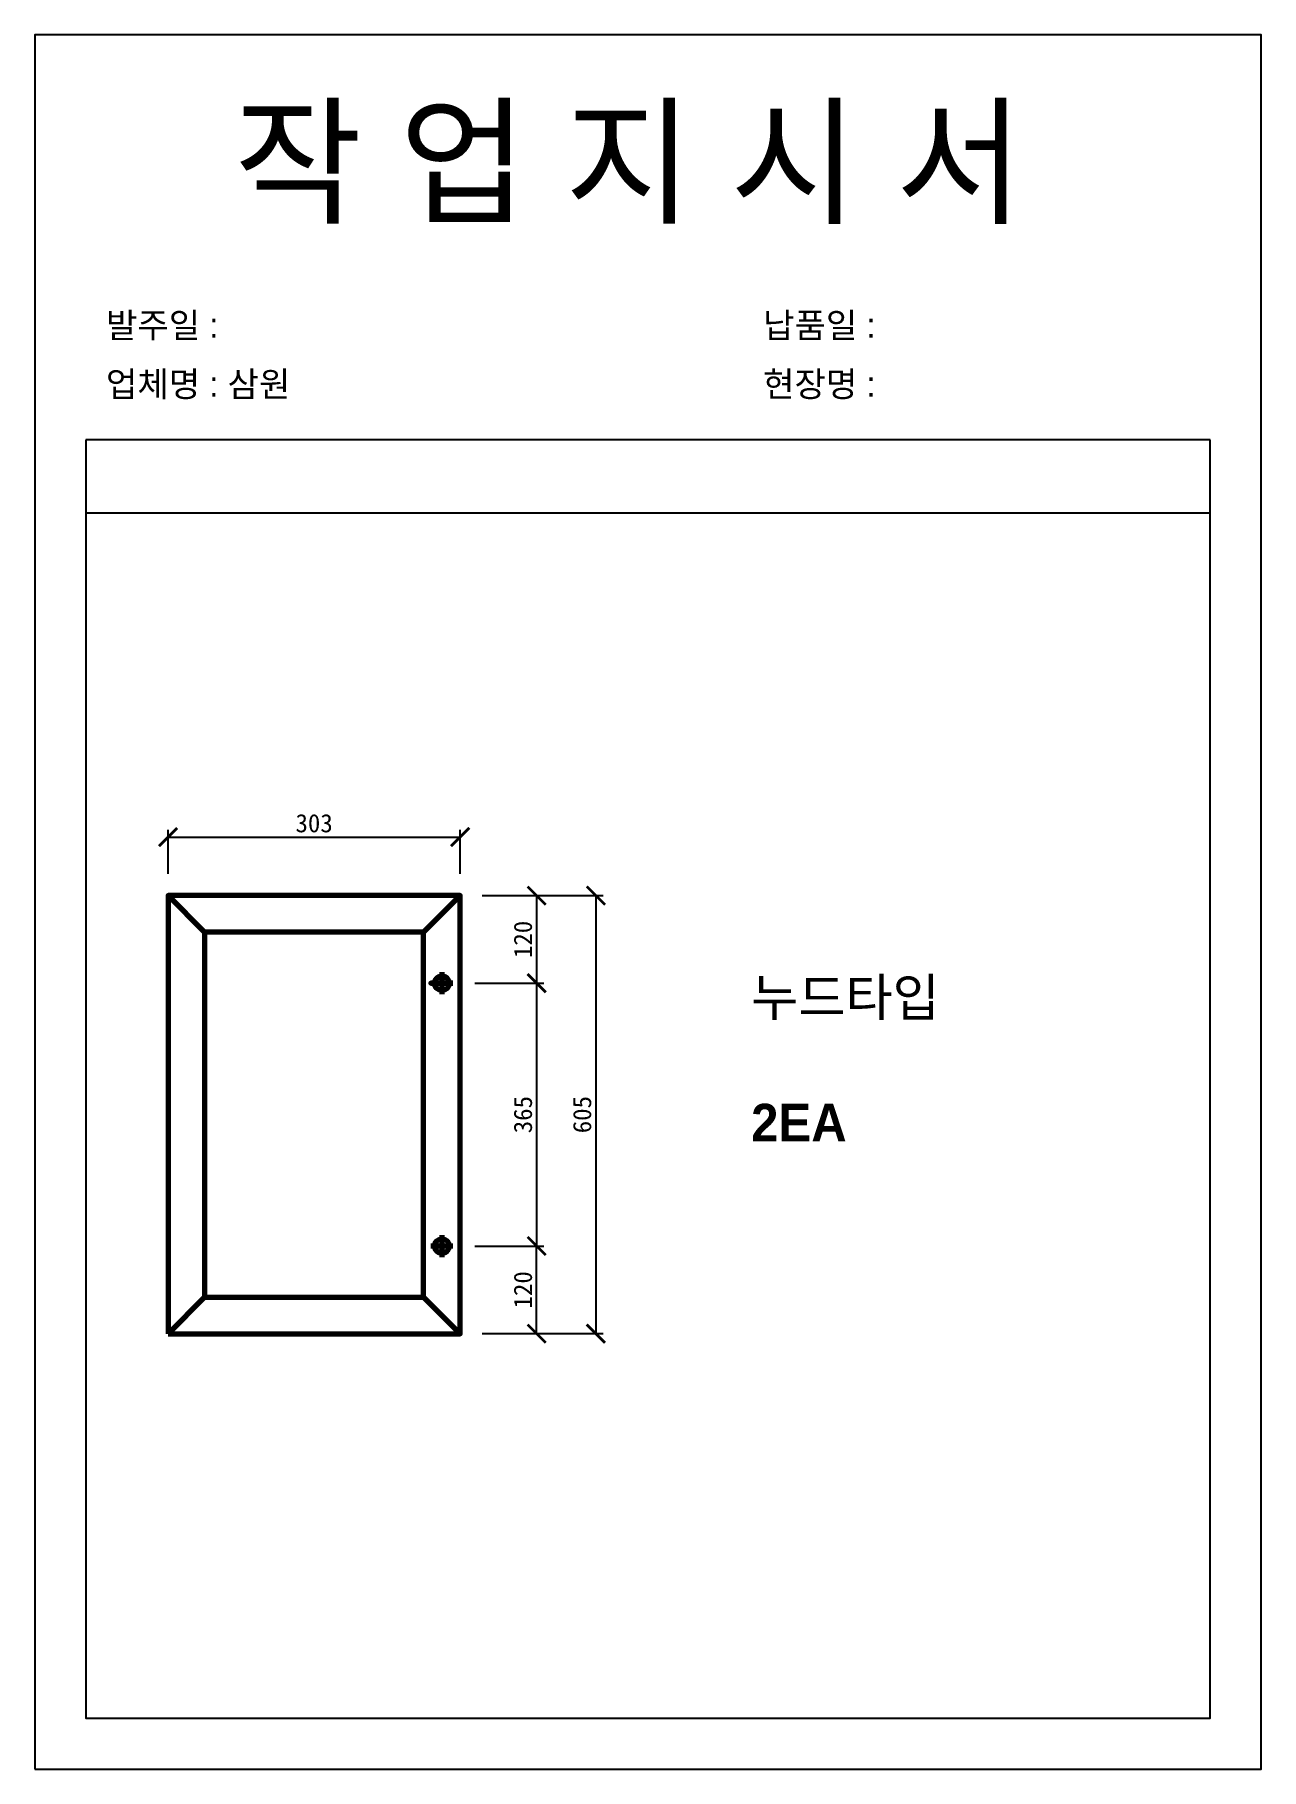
# Model space of a CAD drawing. Header units: millimetres. Extents: x -44117 to 256353, y -2095463 to 65325.
# Drawn here: x 25598 to 27278, y -15701 to -13325 of the extents above; entities that cross this region are included whole.
import ezdxf

# ---------------------------------------------------------------- set-up
doc = ezdxf.new("R2010")
doc.units = ezdxf.units.MM
doc.header["$LTSCALE"] = 10
doc.layers.add('Layer1', color=7, linetype='Continuous', lineweight=70)
doc.dimstyles.new('ISO-25', dxfattribs={"dimtxt": 2.5, "dimasz": 2.5, "dimexe": 1, "dimexo": 1, "dimtad": 1, "dimtxsty": 'Standard', "dimblk": 'ARCHTICK', "dimcen": 2.5, "dimadec": 0, "dimazin": 0, "dimtfac": 1, "dimtmove": 0, "dimatfit": 3, "dimfxl": 0, "dimarcsym": 0})

msp = doc.modelspace()

# ---------------------------------------------------------------- texts
at = {"attachment_point": 1}
for s, heights, insert, char_height in [('{\\fGulim|b0|i0|c129|p50;작 업 지 시 서}', [-155.84554], (25870.59274, -13429.119), 140), ('{\\fGulim|b0|i0|c129|p50;발주일 :}', [-38.18216], (25695.38338, -13705.83942), 34.3), ('{\\fGulim|b0|i0|c129|p50;납품일 :}', [-37.67976], (26595.36136, -13705.83942), 34.3), ('{\\fGulim|b0|i0|c129|p50;업체명 : 삼원}', [-38.2735], (25695.38338, -13786.49559), 34.3), ('{\\fGulim|b0|i0|c129|p50;현장명 : }', [-38.2735], (26595.36136, -13786.49559), 34.3), ('{\\fGulim|b1|i0|c129|p50;누드타입\\P\\P2EA}', [-226.76111], (26579.04258, -14617.85975), 51.45)]:
    msp.add_mtext_dynamic_manual_height_columns(s, width=3307.3198183, gutter_width=12.5, heights=heights, dxfattribs=dict(at, insert=insert, char_height=char_height))

# ---------------------------------------------------------------- blocks, each defined once
blk = doc.blocks.new('_ArchTick')
at = {"color": 0, "linetype": 'ByBlock', "const_width": 0.15}
blk.add_lwpolyline([(-0.5, -0.5), (0.5, 0.5)], dxfattribs=at)
blk = doc.blocks.new('*D639')
at = {"color": 0, "lineweight": -2}
for p, q in [((25780.5, -14474.2), (25780.5, -14414)), ((26180.5, -14474.2), (26180.5, -14414)), ((25780.5, -14424), (26180.5, -14424))]:
    blk.add_line(p, q, dxfattribs=at)
at = {"layer": 'Defpoints', "color": 0}
for p in [(26180.5, -14424), (25780.5, -14504.2), (26180.5, -14504.2)]:
    blk.add_point(p, dxfattribs=at)
at = {"color": 0, "lineweight": -2, "xscale": 25, "yscale": 25, "zscale": 25, "rotation": 180}
blk.add_blockref('_ArchTick', (25780.5, -14424), dxfattribs=at)
at = {"color": 0, "lineweight": -2, "xscale": 25, "yscale": 25, "zscale": 25}
blk.add_blockref('_ArchTick', (26180.5, -14424), dxfattribs=at)
at = {"color": 0, "insert": (25980.5, -14405.2), "char_height": 25, "attachment_point": 5}
blk.add_mtext('303', dxfattribs=at)
blk = doc.blocks.new('*D640')
at = {"color": 0, "lineweight": -2}
for p, q in [((26200.5, -14984.2), (26295.3, -14984.2)), ((26285.3, -15104.2), (26285.3, -14984.2)), ((26210.5, -15104.2), (26295.3, -15104.2))]:
    blk.add_line(p, q, dxfattribs=at)
at = {"layer": 'Defpoints', "color": 0}
for p in [(26170.5, -14984.2), (26285.3, -14984.2), (26180.5, -15104.2)]:
    blk.add_point(p, dxfattribs=at)
at = {"color": 0, "lineweight": -2, "xscale": 25, "yscale": 25, "zscale": 25}
for p, rotation in [((26285.3, -14984.2), 90), ((26285.3, -15104.2), 270)]:
    blk.add_blockref('_ArchTick', p, dxfattribs=dict(at, rotation=rotation))
at = {"color": 0, "insert": (26266.6, -15044.2), "char_height": 25, "attachment_point": 5, "rotation": 90}
blk.add_mtext('120', dxfattribs=at)
blk = doc.blocks.new('*D637')
at = {"color": 0, "lineweight": -2}
for p, q in [((26210.5, -14504.2), (26295.3, -14504.2)), ((26285.3, -14504.2), (26285.3, -14624.2)), ((26200.5, -14624.2), (26295.3, -14624.2))]:
    blk.add_line(p, q, dxfattribs=at)
at = {"layer": 'Defpoints', "color": 0}
for p in [(26180.5, -14504.2), (26170.5, -14624.2), (26285.3, -14624.2)]:
    blk.add_point(p, dxfattribs=at)
at = {"color": 0, "lineweight": -2, "xscale": 25, "yscale": 25, "zscale": 25}
for p, rotation in [((26285.3, -14504.2), 90), ((26285.3, -14624.2), 270)]:
    blk.add_blockref('_ArchTick', p, dxfattribs=dict(at, rotation=rotation))
at = {"color": 0, "insert": (26266.6, -14564.2), "char_height": 25, "attachment_point": 5, "rotation": 90}
blk.add_mtext('120', dxfattribs=at)
blk = doc.blocks.new('*D638')
at = {"color": 0, "lineweight": -2}
for p, q in [((26210.5, -14504.2), (26376.4, -14504.2)), ((26366.4, -14504.2), (26366.4, -15104.2)), ((26210.5, -15104.2), (26376.4, -15104.2))]:
    blk.add_line(p, q, dxfattribs=at)
at = {"layer": 'Defpoints', "color": 0}
for p in [(26180.5, -14504.2), (26180.5, -15104.2), (26366.4, -15104.2)]:
    blk.add_point(p, dxfattribs=at)
at = {"color": 0, "lineweight": -2, "xscale": 25, "yscale": 25, "zscale": 25}
for p, rotation in [((26366.4, -14504.2), 90), ((26366.4, -15104.2), 270)]:
    blk.add_blockref('_ArchTick', p, dxfattribs=dict(at, rotation=rotation))
at = {"color": 0, "insert": (26347.7, -14804.2), "char_height": 25, "attachment_point": 5, "rotation": 90}
blk.add_mtext('605', dxfattribs=at)
blk = doc.blocks.new('*D641')
at = {"color": 0, "lineweight": -2}
for p, q in [((26200.5, -14624.2), (26295.3, -14624.2)), ((26285.3, -14624.2), (26285.3, -14984.2)), ((26200.5, -14984.2), (26295.3, -14984.2))]:
    blk.add_line(p, q, dxfattribs=at)
at = {"layer": 'Defpoints', "color": 0}
for p in [(26170.5, -14624.2), (26170.5, -14984.2), (26285.3, -14984.2)]:
    blk.add_point(p, dxfattribs=at)
at = {"color": 0, "lineweight": -2, "xscale": 25, "yscale": 25, "zscale": 25}
for p, rotation in [((26285.3, -14624.2), 90), ((26285.3, -14984.2), 270)]:
    blk.add_blockref('_ArchTick', p, dxfattribs=dict(at, rotation=rotation))
at = {"color": 0, "insert": (26266.6, -14804.2), "char_height": 25, "attachment_point": 5, "rotation": 90}
blk.add_mtext('365', dxfattribs=at)

# ---------------------------------------------------------------- dimensions: what is measured, and where the dimension line sits
dim = msp.add_linear_dim(base=(26180.48796, -14423.98421), p1=(25780.48796, -14504.24401), p2=(26180.48796, -14504.24401), text='303', dimstyle='ISO-25', override={"dimscale": 10, "dimexo": 3})
dim.commit()
dim.dimension.update_dxf_attribs({"geometry": '*D639', "text_midpoint": (25980.48796, -14405.23421)})
for base, p1, p2, text, picture, middle in [((26285.33328, -14624.24401), (26180.48796, -14504.24401), (26170.48796, -14624.24401), '120', '*D637', (26266.58328, -14564.24401)), ((26366.40795, -15104.24401), (26180.48796, -14504.24401), (26180.48796, -15104.24401), '605', '*D638', (26347.65795, -14804.24401)), ((26285.33328, -14984.24401), (26170.48796, -14624.24401), (26170.48796, -14984.24401), '365', '*D641', (26266.58328, -14804.24401)), ((26285.33328, -14984.24401), (26180.48796, -15104.24401), (26170.48796, -14984.24401), '120', '*D640', (26266.58328, -15044.24401))]:
    dim = msp.add_linear_dim(base=base, p1=p1, p2=p2, angle=90, text=text, dimstyle='ISO-25', override={"dimscale": 10, "dimexo": 3})
    dim.commit()
    dim.dimension.update_dxf_attribs({"geometry": picture, "text_midpoint": middle})

# ---------------------------------------------------------------- linework, layer by layer
for p, q in [((27207.78613, -13880.12621), (25667.78613, -13880.12621)), ((27207.78613, -13980.12621), (25667.78613, -13980.12621))]:
    msp.add_line(p, q)
msp.add_lwpolyline([(25597.78613, -15700.95648), (27277.78613, -15700.95648), (27277.78613, -13324.95648), (25597.78613, -13324.95648)], close=True)
msp.add_lwpolyline([(25667.78613, -13880.12621), (25667.78613, -15630.95648), (27207.78613, -15630.95648), (27207.78613, -13880.12621)])
at = {"layer": 'Layer1'}
for p, q in [((25830.48796, -14554.24401), (25780.48796, -14504.24401)), ((26130.48796, -14554.24401), (26180.48796, -14504.24401)), ((26155.48796, -14609.24401), (26155.48796, -14639.24401)), ((26170.48796, -14984.24401), (26140.48796, -14984.24401)), ((26155.48796, -14969.24401), (26155.48796, -14999.24401)), ((25830.48796, -15054.24401), (25780.48796, -15104.24401)), ((26180.48796, -15104.24401), (26130.48796, -15054.24401))]:
    msp.add_line(p, q, dxfattribs=at)
for points in [[(25780.48796, -15104.24401), (26180.48796, -15104.24401), (26180.48796, -14504.24401), (25780.48796, -14504.24401)], [(25830.48796, -15054.24401), (26130.48796, -15054.24401), (26130.48796, -14554.24401), (25830.48796, -14554.24401)], [(26170.48796, -14624.24401), (26140.48796, -14624.24401)]]:
    msp.add_lwpolyline(points, close=True, dxfattribs=at)
for centre in [(26155.48796, -14624.24401), (26155.48796, -14984.24401)]:
    msp.add_circle(centre, 10, dxfattribs=at)

msp.set_redraw_order([(e.dxf.handle, doc.entitydb.next_handle()) for e in msp.query("TEXT MTEXT ATTDEF DIMENSION ARC_DIMENSION")])  # texts and dimensions are drawn at this point

doc.saveas('drawing.dxf')
